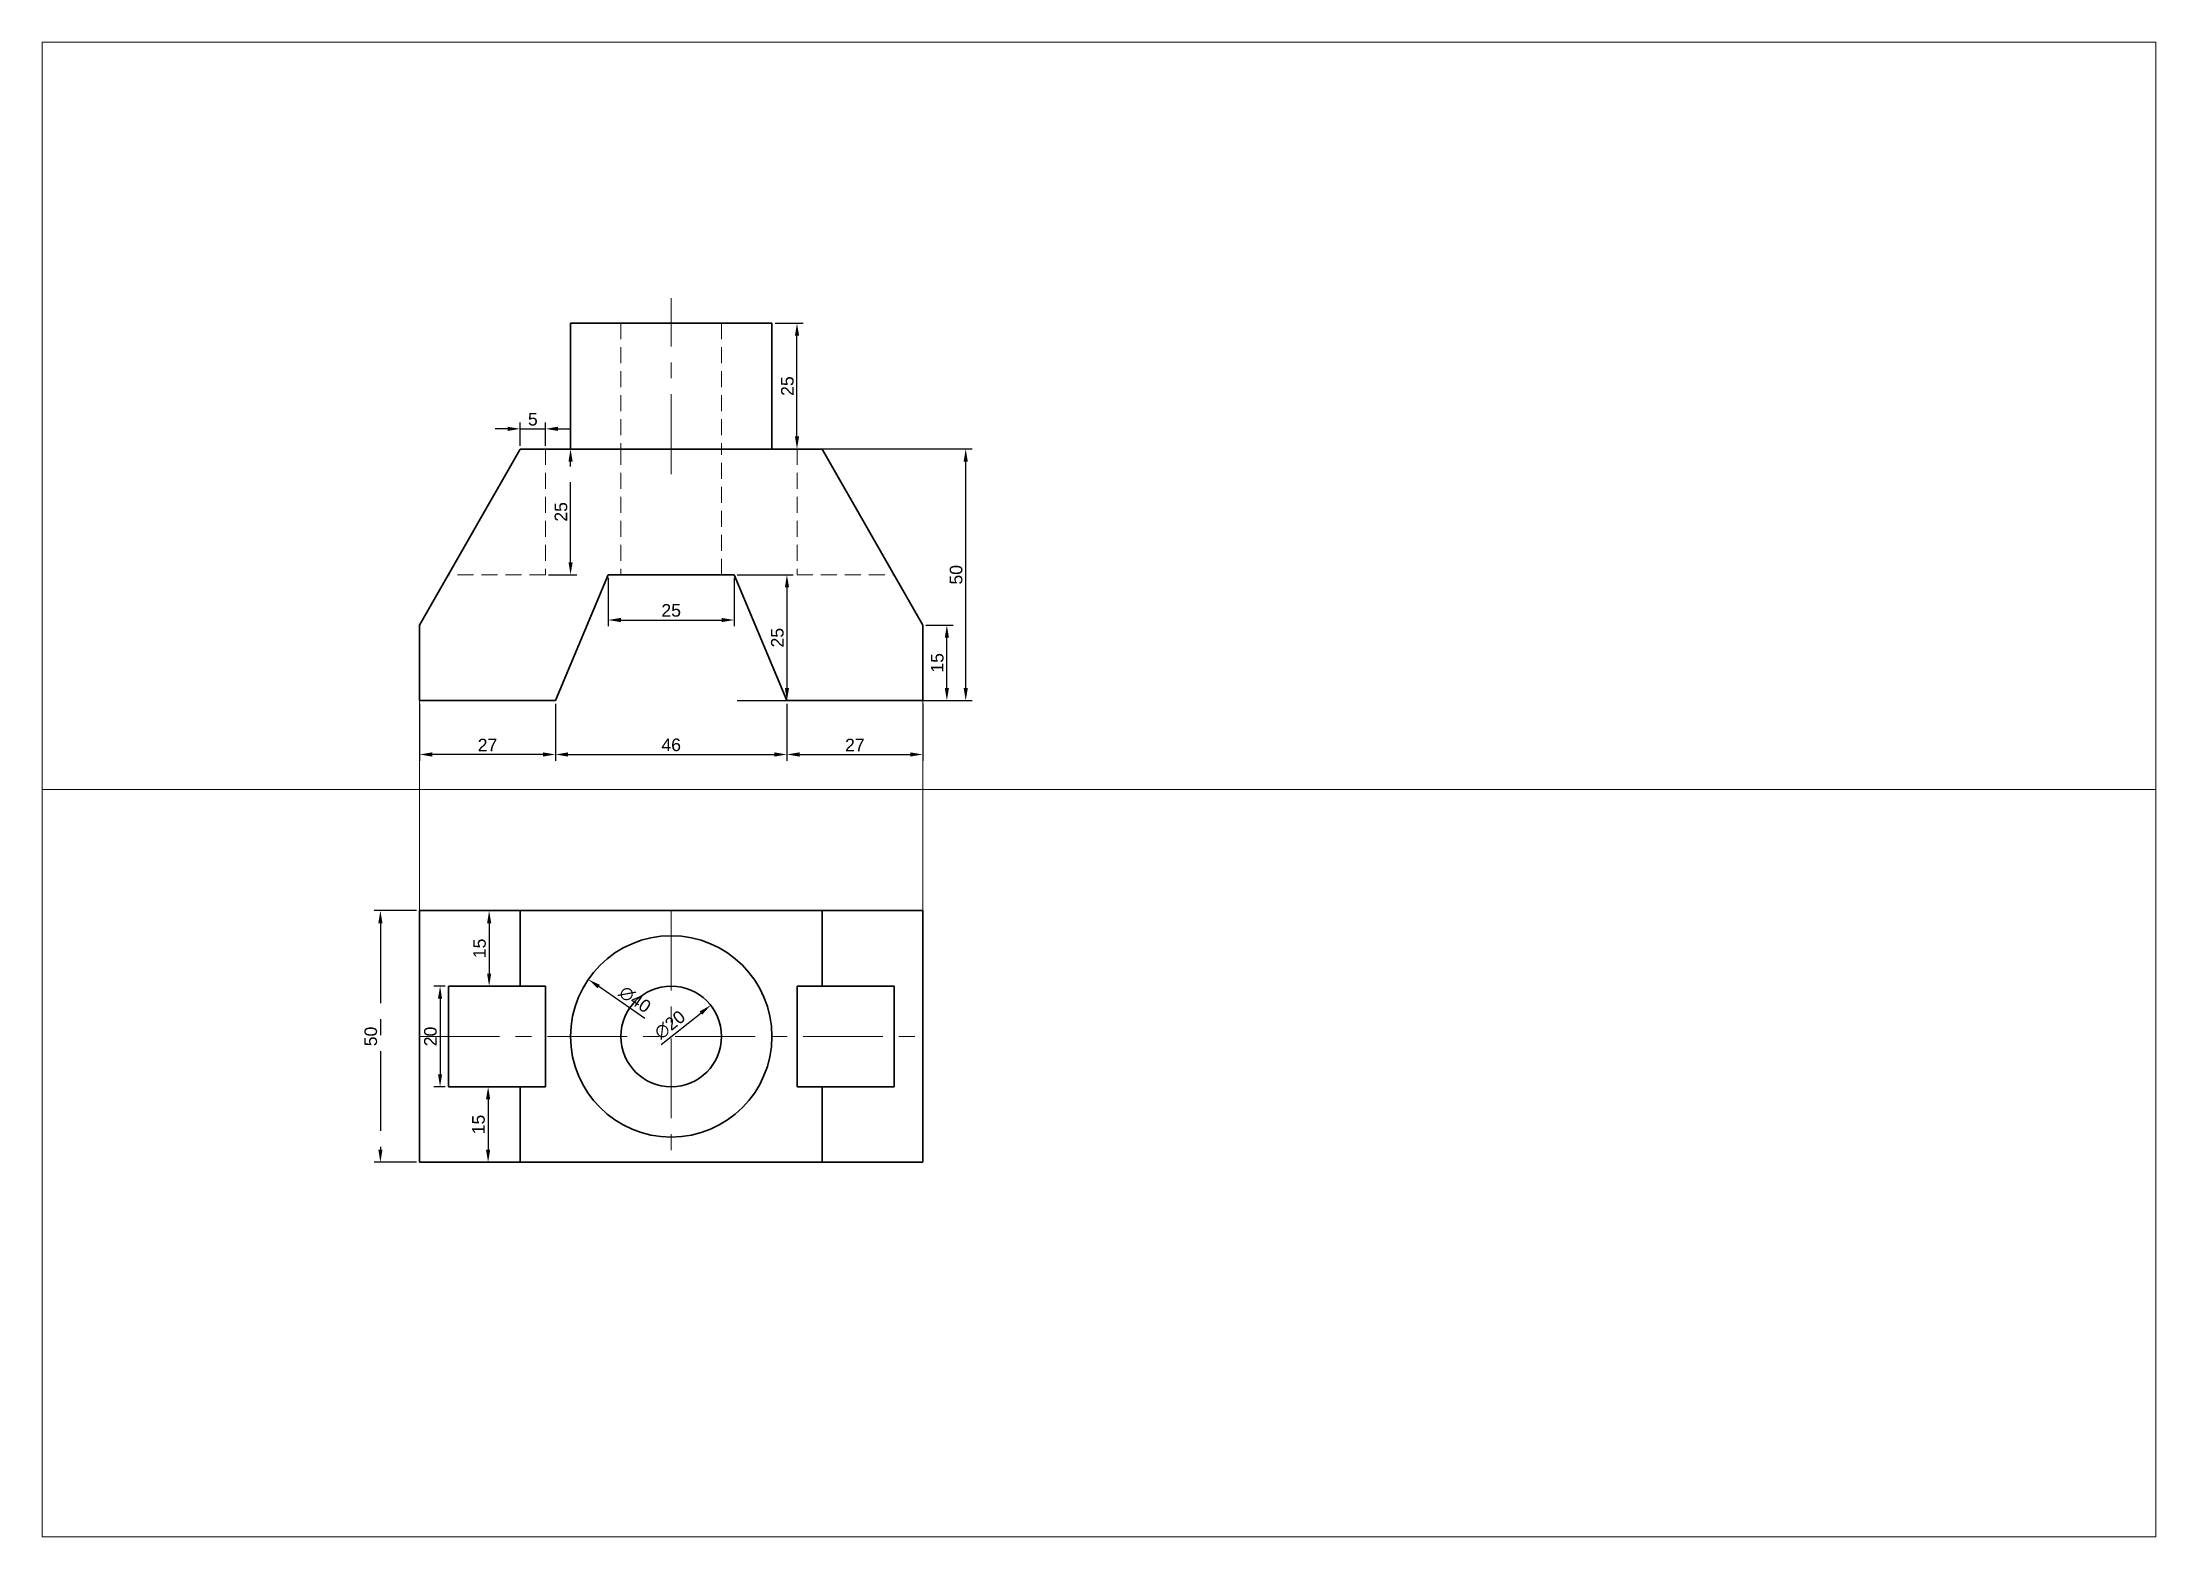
# Model space of a CAD drawing. Header units: millimetres. Extents: x 1768 to 3066, y 2054 to 2353.
# Drawn here: x 2645.9 to 3065.9, y 2056.2 to 2353.2 of the extents above; entities that cross this region are included whole.
import ezdxf

# ---------------------------------------------------------------- set-up
doc = ezdxf.new("R2010")
doc.units = ezdxf.units.MM
doc.header["$LTSCALE"] = 0.5
doc.linetypes.add('CENTER', pattern=[50.8, 31.75, -6.35, 6.35, -6.35])
doc.linetypes.add('HIDDEN', pattern=[9.525, 6.35, -3.175])
doc.styles.get("Standard").update_dxf_attribs({"font": 'arial.ttf'})
doc.dimstyles.new('ISO-25', dxfattribs={"dimtxt": 2.5, "dimasz": 2.5, "dimexe": 1.25, "dimexo": 0.625, "dimtad": 1, "dimtxsty": 'Standard', "dimcen": 2.5, "dimadec": 0, "dimazin": 0, "dimtfac": 1, "dimtmove": 0, "dimatfit": 3, "dimfxl": 1, "dimarcsym": 0})

msp = doc.modelspace()

# ---------------------------------------------------------------- blocks, each defined once
blk = doc.blocks.new('*D25')
at = {"color": 0, "linetype": 'Continuous', "lineweight": -2, "transparency": 16777216}
for p, q in [((2747.85, 2221.78), (2747.85, 2210.45)), ((2793.85, 2221.78), (2793.85, 2210.45)), ((2750.35, 2211.7), (2791.35, 2211.7))]:
    blk.add_line(p, q, dxfattribs=at)
at = {"color": 0, "linetype": 'Continuous', "lineweight": 9, "transparency": 16777216}
for points in [[(2750.35, 2212.12), (2750.35, 2211.28), (2747.85, 2211.7)], [(2791.35, 2212.12), (2791.35, 2211.28), (2793.85, 2211.7)]]:
    blk.add_solid(points, dxfattribs=at)
at = {"layer": 'Defpoints', "color": 0, "linetype": 'Continuous', "lineweight": 9, "transparency": 16777216}
for p in [(2747.85, 2222.41), (2793.85, 2222.41), (2793.85, 2211.7)]:
    blk.add_point(p, dxfattribs=at)
at = {"color": 0, "linetype": 'Continuous', "lineweight": 9, "transparency": 16777216, "insert": (2770.85, 2213.6), "char_height": 2.5, "attachment_point": 5}
blk.add_mtext('46', dxfattribs=at)
blk = doc.blocks.new('*D27')
at = {"color": 0, "linetype": 'Continuous', "lineweight": -2, "transparency": 16777216}
for p, q in [((2758.35, 2246.78), (2758.35, 2237.17)), ((2783.35, 2246.78), (2783.35, 2237.17)), ((2760.85, 2238.42), (2780.85, 2238.42))]:
    blk.add_line(p, q, dxfattribs=at)
at = {"color": 0, "linetype": 'Continuous', "lineweight": 9, "transparency": 16777216}
for points in [[(2760.85, 2238.84), (2760.85, 2238), (2758.35, 2238.42)], [(2780.85, 2238.84), (2780.85, 2238), (2783.35, 2238.42)]]:
    blk.add_solid(points, dxfattribs=at)
at = {"layer": 'Defpoints', "color": 0, "linetype": 'Continuous', "lineweight": 9, "transparency": 16777216}
for p in [(2758.35, 2247.41), (2783.35, 2247.41), (2783.35, 2238.42)]:
    blk.add_point(p, dxfattribs=at)
at = {"color": 0, "linetype": 'Continuous', "lineweight": 9, "transparency": 16777216, "insert": (2770.85, 2240.32), "char_height": 2.5, "attachment_point": 5}
blk.add_mtext('25', dxfattribs=at)
blk = doc.blocks.new('*D31')
at = {"color": 0, "linetype": 'Continuous', "lineweight": -2, "transparency": 16777216}
for p, q in [((2791.48, 2297.41), (2797.1, 2297.41)), ((2795.85, 2274.91), (2795.85, 2294.91)), ((2791.48, 2272.41), (2797.1, 2272.41))]:
    blk.add_line(p, q, dxfattribs=at)
at = {"color": 0, "linetype": 'Continuous', "lineweight": 9, "transparency": 16777216}
for points in [[(2795.44, 2294.91), (2796.27, 2294.91), (2795.85, 2297.41)], [(2795.44, 2274.91), (2796.27, 2274.91), (2795.85, 2272.41)]]:
    blk.add_solid(points, dxfattribs=at)
at = {"layer": 'Defpoints', "color": 0, "linetype": 'Continuous', "lineweight": 9, "transparency": 16777216}
for p in [(2790.85, 2297.41), (2795.85, 2297.41), (2790.85, 2272.41)]:
    blk.add_point(p, dxfattribs=at)
at = {"color": 0, "linetype": 'Continuous', "lineweight": 9, "transparency": 16777216, "insert": (2793.95, 2284.91), "char_height": 2.5, "attachment_point": 5, "rotation": 90}
blk.add_mtext('25', dxfattribs=at)
blk = doc.blocks.new('*D32')
at = {"color": 0, "linetype": 'Continuous', "lineweight": -2, "transparency": 16777216}
for p, q in [((2738.35, 2276.41), (2735.85, 2276.41)), ((2740.85, 2273.03), (2740.85, 2277.66)), ((2740.85, 2276.41), (2745.85, 2276.41)), ((2745.85, 2273.03), (2745.85, 2277.66)), ((2748.35, 2276.41), (2750.85, 2276.41))]:
    blk.add_line(p, q, dxfattribs=at)
at = {"color": 0, "linetype": 'Continuous', "lineweight": 9, "transparency": 16777216}
for points in [[(2738.35, 2276.83), (2738.35, 2276), (2740.85, 2276.41)], [(2748.35, 2276.83), (2748.35, 2276), (2745.85, 2276.41)]]:
    blk.add_solid(points, dxfattribs=at)
at = {"layer": 'Defpoints', "color": 0, "linetype": 'Continuous', "lineweight": 9, "transparency": 16777216}
for p in [(2745.85, 2276.41), (2740.85, 2272.41), (2745.85, 2272.41)]:
    blk.add_point(p, dxfattribs=at)
at = {"color": 0, "linetype": 'Continuous', "lineweight": 9, "transparency": 16777216, "insert": (2743.35, 2278.31), "char_height": 2.5, "attachment_point": 5}
blk.add_mtext('5', dxfattribs=at)
blk = doc.blocks.new('*D33')
at = {"color": 0, "linetype": 'Continuous', "lineweight": -2, "transparency": 16777216}
for p, q in [((2793.85, 2221.78), (2793.85, 2210.45)), ((2820.85, 2221.78), (2820.85, 2210.45)), ((2796.35, 2211.7), (2818.35, 2211.7))]:
    blk.add_line(p, q, dxfattribs=at)
at = {"color": 0, "linetype": 'Continuous', "lineweight": 9, "transparency": 16777216}
for points in [[(2796.35, 2212.12), (2796.35, 2211.28), (2793.85, 2211.7)], [(2818.35, 2212.12), (2818.35, 2211.28), (2820.85, 2211.7)]]:
    blk.add_solid(points, dxfattribs=at)
at = {"layer": 'Defpoints', "color": 0, "linetype": 'Continuous', "lineweight": 9, "transparency": 16777216}
for p in [(2793.85, 2222.41), (2820.85, 2222.41), (2820.85, 2211.7)]:
    blk.add_point(p, dxfattribs=at)
at = {"color": 0, "linetype": 'Continuous', "lineweight": 9, "transparency": 16777216, "insert": (2807.35, 2213.58), "char_height": 2.5, "attachment_point": 5}
blk.add_mtext('27', dxfattribs=at)
blk = doc.blocks.new('*D34')
at = {"color": 0, "linetype": 'Continuous', "lineweight": -2, "transparency": 16777216}
for p, q in [((2720.85, 2221.78), (2720.85, 2210.45)), ((2747.85, 2221.78), (2747.85, 2210.45)), ((2745.35, 2211.7), (2723.35, 2211.7))]:
    blk.add_line(p, q, dxfattribs=at)
at = {"color": 0, "linetype": 'Continuous', "lineweight": 9, "transparency": 16777216}
for points in [[(2723.35, 2212.12), (2723.35, 2211.28), (2720.85, 2211.7)], [(2745.35, 2212.12), (2745.35, 2211.28), (2747.85, 2211.7)]]:
    blk.add_solid(points, dxfattribs=at)
at = {"layer": 'Defpoints', "color": 0, "linetype": 'Continuous', "lineweight": 9, "transparency": 16777216}
for p in [(2720.85, 2222.41), (2747.85, 2222.41), (2720.85, 2211.7)]:
    blk.add_point(p, dxfattribs=at)
at = {"color": 0, "linetype": 'Continuous', "lineweight": 9, "transparency": 16777216, "insert": (2734.35, 2213.58), "char_height": 2.5, "attachment_point": 5}
blk.add_mtext('27', dxfattribs=at)
blk = doc.blocks.new('*D35')
at = {"color": 0, "linetype": 'Continuous', "lineweight": -2, "transparency": 16777216}
for p, q in [((2821.48, 2237.41), (2826.88, 2237.41)), ((2825.63, 2224.91), (2825.63, 2234.91)), ((2821.48, 2222.41), (2826.88, 2222.41))]:
    blk.add_line(p, q, dxfattribs=at)
at = {"color": 0, "linetype": 'Continuous', "lineweight": 9, "transparency": 16777216}
for points in [[(2825.22, 2234.91), (2826.05, 2234.91), (2825.63, 2237.41)], [(2825.22, 2224.91), (2826.05, 2224.91), (2825.63, 2222.41)]]:
    blk.add_solid(points, dxfattribs=at)
at = {"layer": 'Defpoints', "color": 0, "linetype": 'Continuous', "lineweight": 9, "transparency": 16777216}
for p in [(2820.85, 2237.41), (2825.63, 2237.41), (2820.85, 2222.41)]:
    blk.add_point(p, dxfattribs=at)
at = {"color": 0, "linetype": 'Continuous', "lineweight": 9, "transparency": 16777216, "insert": (2823.73, 2229.91), "char_height": 2.5, "attachment_point": 5, "rotation": 90}
blk.add_mtext('15', dxfattribs=at)
blk = doc.blocks.new('*D36')
at = {"color": 0, "linetype": 'Continuous', "lineweight": -2, "transparency": 16777216}
for p, q in [((2794.92, 2272.41), (2830.63, 2272.41)), ((2829.38, 2224.91), (2829.38, 2269.91)), ((2794.48, 2222.41), (2830.63, 2222.41))]:
    blk.add_line(p, q, dxfattribs=at)
at = {"color": 0, "linetype": 'Continuous', "lineweight": 9, "transparency": 16777216}
for points in [[(2828.97, 2269.91), (2829.8, 2269.91), (2829.38, 2272.41)], [(2828.97, 2224.91), (2829.8, 2224.91), (2829.38, 2222.41)]]:
    blk.add_solid(points, dxfattribs=at)
at = {"layer": 'Defpoints', "color": 0, "linetype": 'Continuous', "lineweight": 9, "transparency": 16777216}
for p in [(2794.29, 2272.41), (2829.38, 2272.41), (2793.85, 2222.41)]:
    blk.add_point(p, dxfattribs=at)
at = {"color": 0, "linetype": 'Continuous', "lineweight": 9, "transparency": 16777216, "insert": (2827.48, 2247.41), "char_height": 2.5, "attachment_point": 5, "rotation": 90}
blk.add_mtext('50', dxfattribs=at)
blk = doc.blocks.new('*D37')
at = {"color": 0, "linetype": 'Continuous', "lineweight": -2, "transparency": 16777216}
for p, q in [((2783.98, 2247.41), (2795.1, 2247.41)), ((2793.85, 2244.91), (2793.85, 2224.91)), ((2783.98, 2222.41), (2795.1, 2222.41))]:
    blk.add_line(p, q, dxfattribs=at)
at = {"color": 0, "linetype": 'Continuous', "lineweight": 9, "transparency": 16777216}
for points in [[(2793.44, 2244.91), (2794.27, 2244.91), (2793.85, 2247.41)], [(2793.44, 2224.91), (2794.27, 2224.91), (2793.85, 2222.41)]]:
    blk.add_solid(points, dxfattribs=at)
at = {"layer": 'Defpoints', "color": 0, "linetype": 'Continuous', "lineweight": 9, "transparency": 16777216}
for p in [(2783.35, 2247.41), (2783.35, 2222.41), (2793.85, 2222.41)]:
    blk.add_point(p, dxfattribs=at)
at = {"color": 0, "linetype": 'Continuous', "lineweight": 9, "transparency": 16777216, "insert": (2791.95, 2234.91), "char_height": 2.5, "attachment_point": 5, "rotation": 90}
blk.add_mtext('25', dxfattribs=at)
blk = doc.blocks.new('*D38')
at = {"color": 0, "linetype": 'CENTER', "lineweight": -2, "transparency": 16777216}
blk.add_line((2768.86, 2154.09), (2776.74, 2160.31), dxfattribs=at)
at = {"color": 0, "linetype": 'CENTER', "lineweight": 9, "transparency": 16777216}
blk.add_solid([(2776.49, 2160.64), (2777, 2159.98), (2778.71, 2161.86)], dxfattribs=at)
at = {"layer": 'Defpoints', "color": 0, "linetype": 'CENTER', "lineweight": 9, "transparency": 16777216}
for p in [(2778.71, 2161.86), (2763, 2149.47)]:
    blk.add_point(p, dxfattribs=at)
at = {"color": 0, "linetype": 'CENTER', "lineweight": 9, "transparency": 16777216, "insert": (2770.6, 2157.97), "char_height": 2.5, "attachment_point": 5, "rotation": 38.2636}
blk.add_mtext('∅20', dxfattribs=at)
blk = doc.blocks.new('*D39')
at = {"color": 0, "linetype": 'CENTER', "lineweight": -2, "transparency": 16777216}
blk.add_line((2765.64, 2159.25), (2756.44, 2165.58), dxfattribs=at)
at = {"color": 0, "linetype": 'CENTER', "lineweight": 9, "transparency": 16777216}
blk.add_solid([(2756.67, 2165.92), (2756.2, 2165.24), (2754.38, 2167)], dxfattribs=at)
at = {"layer": 'Defpoints', "color": 0, "linetype": 'CENTER', "lineweight": 9, "transparency": 16777216}
for p in [(2754.38, 2167), (2787.33, 2144.33)]:
    blk.add_point(p, dxfattribs=at)
at = {"color": 0, "linetype": 'CENTER', "lineweight": 9, "transparency": 16777216, "insert": (2763.65, 2163.01), "char_height": 2.5, "attachment_point": 5, "rotation": 325.4814}
blk.add_mtext('∅40', dxfattribs=at)
blk = doc.blocks.new('*D40')
at = {"color": 0, "linetype": 'CENTER', "lineweight": -2, "transparency": 16777216}
for p, q in [((2746.48, 2272.41), (2752.1, 2272.41)), ((2750.85, 2249.91), (2750.85, 2269.91)), ((2746.48, 2247.41), (2752.1, 2247.41))]:
    blk.add_line(p, q, dxfattribs=at)
at = {"color": 0, "linetype": 'CENTER', "lineweight": 9, "transparency": 16777216}
for points in [[(2750.44, 2269.91), (2751.27, 2269.91), (2750.85, 2272.41)], [(2750.44, 2249.91), (2751.27, 2249.91), (2750.85, 2247.41)]]:
    blk.add_solid(points, dxfattribs=at)
at = {"layer": 'Defpoints', "color": 0, "linetype": 'CENTER', "lineweight": 9, "transparency": 16777216}
for p in [(2745.85, 2272.41), (2750.85, 2272.41), (2745.85, 2247.41)]:
    blk.add_point(p, dxfattribs=at)
at = {"color": 0, "linetype": 'CENTER', "lineweight": 9, "transparency": 16777216, "insert": (2748.95, 2259.91), "char_height": 2.5, "attachment_point": 5, "rotation": 90}
blk.add_mtext('25', dxfattribs=at)
blk = doc.blocks.new('*D41')
at = {"color": 0, "linetype": 'CENTER', "lineweight": -2, "transparency": 16777216}
for p, q in [((2725.94, 2165.66), (2723.67, 2165.66)), ((2724.92, 2163.16), (2724.92, 2148.16)), ((2725.94, 2145.66), (2723.67, 2145.66))]:
    blk.add_line(p, q, dxfattribs=at)
at = {"color": 0, "linetype": 'CENTER', "lineweight": 9, "transparency": 16777216}
for points in [[(2724.5, 2163.16), (2725.33, 2163.16), (2724.92, 2165.66)], [(2724.5, 2148.16), (2725.33, 2148.16), (2724.92, 2145.66)]]:
    blk.add_solid(points, dxfattribs=at)
at = {"layer": 'Defpoints', "color": 0, "linetype": 'CENTER', "lineweight": 9, "transparency": 16777216}
for p in [(2726.57, 2165.66), (2724.92, 2145.66), (2726.57, 2145.66)]:
    blk.add_point(p, dxfattribs=at)
at = {"color": 0, "linetype": 'CENTER', "lineweight": 9, "transparency": 16777216, "insert": (2723.01, 2155.66), "char_height": 2.5, "attachment_point": 5, "rotation": 90}
blk.add_mtext('20', dxfattribs=at)
blk = doc.blocks.new('*D42')
at = {"color": 0, "linetype": 'CENTER', "lineweight": -2, "transparency": 16777216}
for p, q in [((2720.23, 2180.66), (2711.81, 2180.66)), ((2713.06, 2178.16), (2713.06, 2133.16)), ((2720.23, 2130.66), (2711.81, 2130.66))]:
    blk.add_line(p, q, dxfattribs=at)
at = {"color": 0, "linetype": 'CENTER', "lineweight": 9, "transparency": 16777216}
for points in [[(2712.65, 2178.16), (2713.48, 2178.16), (2713.06, 2180.66)], [(2712.65, 2133.16), (2713.48, 2133.16), (2713.06, 2130.66)]]:
    blk.add_solid(points, dxfattribs=at)
at = {"layer": 'Defpoints', "color": 0, "linetype": 'CENTER', "lineweight": 9, "transparency": 16777216}
for p in [(2720.85, 2180.66), (2713.06, 2130.66), (2720.85, 2130.66)]:
    blk.add_point(p, dxfattribs=at)
at = {"color": 0, "linetype": 'CENTER', "lineweight": 9, "transparency": 16777216, "insert": (2711.16, 2155.66), "char_height": 2.5, "attachment_point": 5, "rotation": 90}
blk.add_mtext('50', dxfattribs=at)
blk = doc.blocks.new('*D43')
at = {"color": 0, "linetype": 'CENTER', "lineweight": -2, "transparency": 16777216}
for p, q in [((2740.23, 2180.66), (2733.42, 2180.66)), ((2734.67, 2178.16), (2734.67, 2168.16)), ((2740.23, 2165.66), (2733.42, 2165.66))]:
    blk.add_line(p, q, dxfattribs=at)
at = {"color": 0, "linetype": 'CENTER', "lineweight": 9, "transparency": 16777216}
for points in [[(2734.26, 2178.16), (2735.09, 2178.16), (2734.67, 2180.66)], [(2734.26, 2168.16), (2735.09, 2168.16), (2734.67, 2165.66)]]:
    blk.add_solid(points, dxfattribs=at)
at = {"layer": 'Defpoints', "color": 0, "linetype": 'CENTER', "lineweight": 9, "transparency": 16777216}
for p in [(2740.85, 2180.66), (2734.67, 2165.66), (2740.85, 2165.66)]:
    blk.add_point(p, dxfattribs=at)
at = {"color": 0, "linetype": 'CENTER', "lineweight": 9, "transparency": 16777216, "insert": (2732.77, 2173.16), "char_height": 2.5, "attachment_point": 5, "rotation": 90}
blk.add_mtext('15', dxfattribs=at)
blk = doc.blocks.new('*D44')
at = {"color": 0, "linetype": 'CENTER', "lineweight": -2, "transparency": 16777216}
for p, q in [((2740.23, 2145.66), (2733.22, 2145.66)), ((2734.47, 2143.16), (2734.47, 2133.16)), ((2740.23, 2130.66), (2733.22, 2130.66))]:
    blk.add_line(p, q, dxfattribs=at)
at = {"color": 0, "linetype": 'CENTER', "lineweight": 9, "transparency": 16777216}
for points in [[(2734.05, 2143.16), (2734.88, 2143.16), (2734.47, 2145.66)], [(2734.05, 2133.16), (2734.88, 2133.16), (2734.47, 2130.66)]]:
    blk.add_solid(points, dxfattribs=at)
at = {"layer": 'Defpoints', "color": 0, "linetype": 'CENTER', "lineweight": 9, "transparency": 16777216}
for p in [(2740.85, 2145.66), (2734.47, 2130.66), (2740.85, 2130.66)]:
    blk.add_point(p, dxfattribs=at)
at = {"color": 0, "linetype": 'CENTER', "lineweight": 9, "transparency": 16777216, "insert": (2732.56, 2138.16), "char_height": 2.5, "attachment_point": 5, "rotation": 90}
blk.add_mtext('15', dxfattribs=at)

# ---------------------------------------------------------------- dimensions: what is measured, and where the dimension line sits
at = {"linetype": 'Continuous', "lineweight": 9}
for base, p1, p2, picture, middle in [((2795.855, 2297.406), (2790.855, 2272.406), (2790.855, 2297.406), '*D31', (2793.953, 2284.906)), ((2829.384, 2272.406), (2793.855, 2222.406), (2794.292, 2272.406), '*D36', (2827.482, 2247.406)), ((2793.855, 2222.406), (2783.355, 2247.406), (2783.355, 2222.406), '*D37', (2791.953, 2234.906)), ((2825.634, 2237.406), (2820.855, 2222.406), (2820.855, 2237.406), '*D35', (2823.732, 2229.906))]:
    dim = msp.add_linear_dim(base=base, p1=p1, p2=p2, angle=90, dimstyle='ISO-25', dxfattribs=at)
    dim.commit()
    dim.dimension.update_dxf_attribs({"geometry": picture, "text_midpoint": middle})
for base, p1, p2, picture, middle in [((2745.855, 2276.414), (2740.855, 2272.406), (2745.855, 2272.406), '*D32', (2743.355, 2278.311)), ((2783.355, 2238.419), (2758.355, 2247.406), (2783.355, 2247.406), '*D27', (2770.855, 2240.321)), ((2720.855, 2211.699), (2747.855, 2222.406), (2720.855, 2222.406), '*D34', (2734.355, 2213.579)), ((2793.855, 2211.699), (2747.855, 2222.406), (2793.855, 2222.406), '*D25', (2770.855, 2213.6)), ((2820.855, 2211.699), (2793.855, 2222.406), (2820.855, 2222.406), '*D33', (2807.355, 2213.579))]:
    dim = msp.add_linear_dim(base=base, p1=p1, p2=p2, dimstyle='ISO-25', dxfattribs=at)
    dim.commit()
    dim.dimension.update_dxf_attribs({"geometry": picture, "text_midpoint": middle})
at = {"linetype": 'CENTER', "lineweight": 9}
for base, p1, p2, picture, middle in [((2750.855, 2272.406), (2745.855, 2247.406), (2745.855, 2272.406), '*D40', (2748.953, 2259.906)), ((2713.065, 2130.664), (2720.855, 2180.664), (2720.855, 2130.664), '*D42', (2711.163, 2155.664)), ((2734.674, 2165.664), (2740.855, 2180.664), (2740.855, 2165.664), '*D43', (2732.773, 2173.164)), ((2724.915, 2145.664), (2726.569, 2165.664), (2726.569, 2145.664), '*D41', (2723.014, 2155.664)), ((2734.466, 2130.664), (2740.855, 2145.664), (2740.855, 2130.664), '*D44', (2732.565, 2138.164))]:
    dim = msp.add_linear_dim(base=base, p1=p1, p2=p2, angle=90, dimstyle='ISO-25', dxfattribs=at)
    dim.commit()
    dim.dimension.update_dxf_attribs({"geometry": picture, "text_midpoint": middle})
for p1, p2, picture, middle in [((2787.333, 2144.33), (2754.376, 2166.997), '*D39', (2762.528, 2161.39)), ((2763.003, 2149.471), (2778.706, 2161.856), '*D38', (2771.819, 2156.424))]:
    dim = msp.add_diameter_dim_2p(p1=p1, p2=p2, dimstyle='ISO-25', dxfattribs=at)
    dim.commit()
    dim.dimension.update_dxf_attribs({"geometry": picture, "text_midpoint": middle, "dimtype": 163})

# ---------------------------------------------------------------- linework, layer by layer
at = {"linetype": 'CENTER', "lineweight": 9}
for p, q in [((2770.855, 2267.406), (2770.855, 2302.406)), ((2770.855, 2180.664), (2770.855, 2130.664)), ((2720.855, 2155.664), (2820.855, 2155.664))]:
    msp.add_line(p, q, dxfattribs=at)
at = {"linetype": 'Continuous', "lineweight": 30}
for p, q in [((2750.855, 2272.406), (2750.855, 2297.406)), ((2750.855, 2297.406), (2770.855, 2297.406)), ((2770.855, 2297.406), (2790.855, 2297.406)), ((2790.855, 2297.406), (2790.855, 2272.406)), ((2720.855, 2237.406), (2740.855, 2272.406)), ((2740.855, 2272.406), (2800.855, 2272.406)), ((2800.855, 2272.406), (2740.855, 2272.406)), ((2770.855, 2272.406), (2750.855, 2272.406)), ((2790.855, 2272.406), (2770.855, 2272.406)), ((2820.855, 2237.406), (2800.855, 2272.406)), ((2747.855, 2222.406), (2758.355, 2247.406)), ((2770.855, 2247.406), (2758.355, 2247.406)), ((2758.355, 2247.406), (2783.355, 2247.406)), ((2758.355, 2247.406), (2783.355, 2247.406)), ((2783.355, 2247.406), (2793.855, 2222.406)), ((2720.855, 2222.406), (2720.855, 2237.406)), ((2820.855, 2222.406), (2820.855, 2237.406)), ((2747.855, 2222.406), (2720.855, 2222.406)), ((2793.855, 2222.406), (2820.855, 2222.406)), ((2820.855, 2180.664), (2720.855, 2180.664)), ((2720.855, 2180.664), (2720.855, 2130.664)), ((2740.855, 2165.664), (2740.855, 2180.664)), ((2800.855, 2165.664), (2800.855, 2180.664)), ((2820.855, 2130.664), (2820.855, 2180.664)), ((2726.569, 2155.664), (2726.569, 2165.664)), ((2726.569, 2165.664), (2726.569, 2145.664)), ((2740.855, 2165.664), (2726.569, 2165.664)), ((2745.855, 2165.664), (2740.855, 2165.664)), ((2740.855, 2165.664), (2745.855, 2165.664)), ((2745.855, 2165.664), (2740.855, 2165.664)), ((2745.855, 2165.664), (2745.855, 2145.664)), ((2745.855, 2165.664), (2745.855, 2145.664)), ((2745.855, 2145.664), (2745.855, 2165.664)), ((2795.855, 2165.664), (2795.855, 2145.664)), ((2795.855, 2165.664), (2800.855, 2165.664)), ((2800.855, 2165.664), (2795.855, 2165.664)), ((2795.855, 2165.664), (2795.855, 2145.664)), ((2795.855, 2145.664), (2795.855, 2165.664)), ((2795.855, 2165.664), (2800.855, 2165.664)), ((2800.855, 2165.664), (2815.14, 2165.664)), ((2815.14, 2165.664), (2815.14, 2145.664)), ((2726.569, 2145.664), (2740.855, 2145.664)), ((2745.855, 2145.664), (2740.855, 2145.664)), ((2740.855, 2145.664), (2740.855, 2130.664)), ((2740.855, 2130.664), (2740.855, 2145.664)), ((2740.855, 2145.664), (2745.855, 2145.664)), ((2795.855, 2145.664), (2800.855, 2145.664)), ((2800.855, 2145.664), (2795.855, 2145.664)), ((2800.855, 2145.664), (2800.855, 2130.664)), ((2800.855, 2130.664), (2800.855, 2145.664)), ((2815.14, 2145.664), (2800.855, 2145.664)), ((2720.855, 2130.664), (2820.855, 2130.664))]:
    msp.add_line(p, q, dxfattribs=at)
at = {"linetype": 'HIDDEN', "lineweight": 9}
for p, q in [((2760.855, 2297.406), (2760.855, 2272.406)), ((2780.855, 2297.406), (2780.855, 2272.406)), ((2745.855, 2272.406), (2745.855, 2247.406)), ((2760.855, 2272.406), (2760.855, 2247.406)), ((2780.855, 2247.406), (2780.855, 2272.406)), ((2795.855, 2272.406), (2795.855, 2247.406)), ((2745.855, 2247.406), (2726.569, 2247.406)), ((2795.855, 2247.406), (2815.14, 2247.406))]:
    msp.add_line(p, q, dxfattribs=at)
at = {"linetype": 'Continuous', "lineweight": 9}
for p, q in [((2720.855, 2222.406), (2720.855, 2130.664)), ((2820.855, 2180.664), (2820.855, 2222.406)), ((2855.866, 2204.739), (2645.866, 2204.739)), ((2645.866, 2204.739), (3065.866, 2204.739))]:
    msp.add_line(p, q, dxfattribs=at)
msp.add_lwpolyline([(2645.866, 2353.239), (3065.866, 2353.239), (3065.866, 2056.239), (2645.866, 2056.239)], close=True, dxfattribs=at)
at = {"linetype": 'Continuous', "lineweight": 30}
for radius in [20, 10]:
    msp.add_circle((2770.855, 2155.664), radius, dxfattribs=at)

msp.set_redraw_order([(e.dxf.handle, doc.entitydb.next_handle()) for e in msp.query("TEXT MTEXT ATTDEF DIMENSION ARC_DIMENSION")])  # texts and dimensions are drawn at this point

doc.saveas('drawing.dxf')
